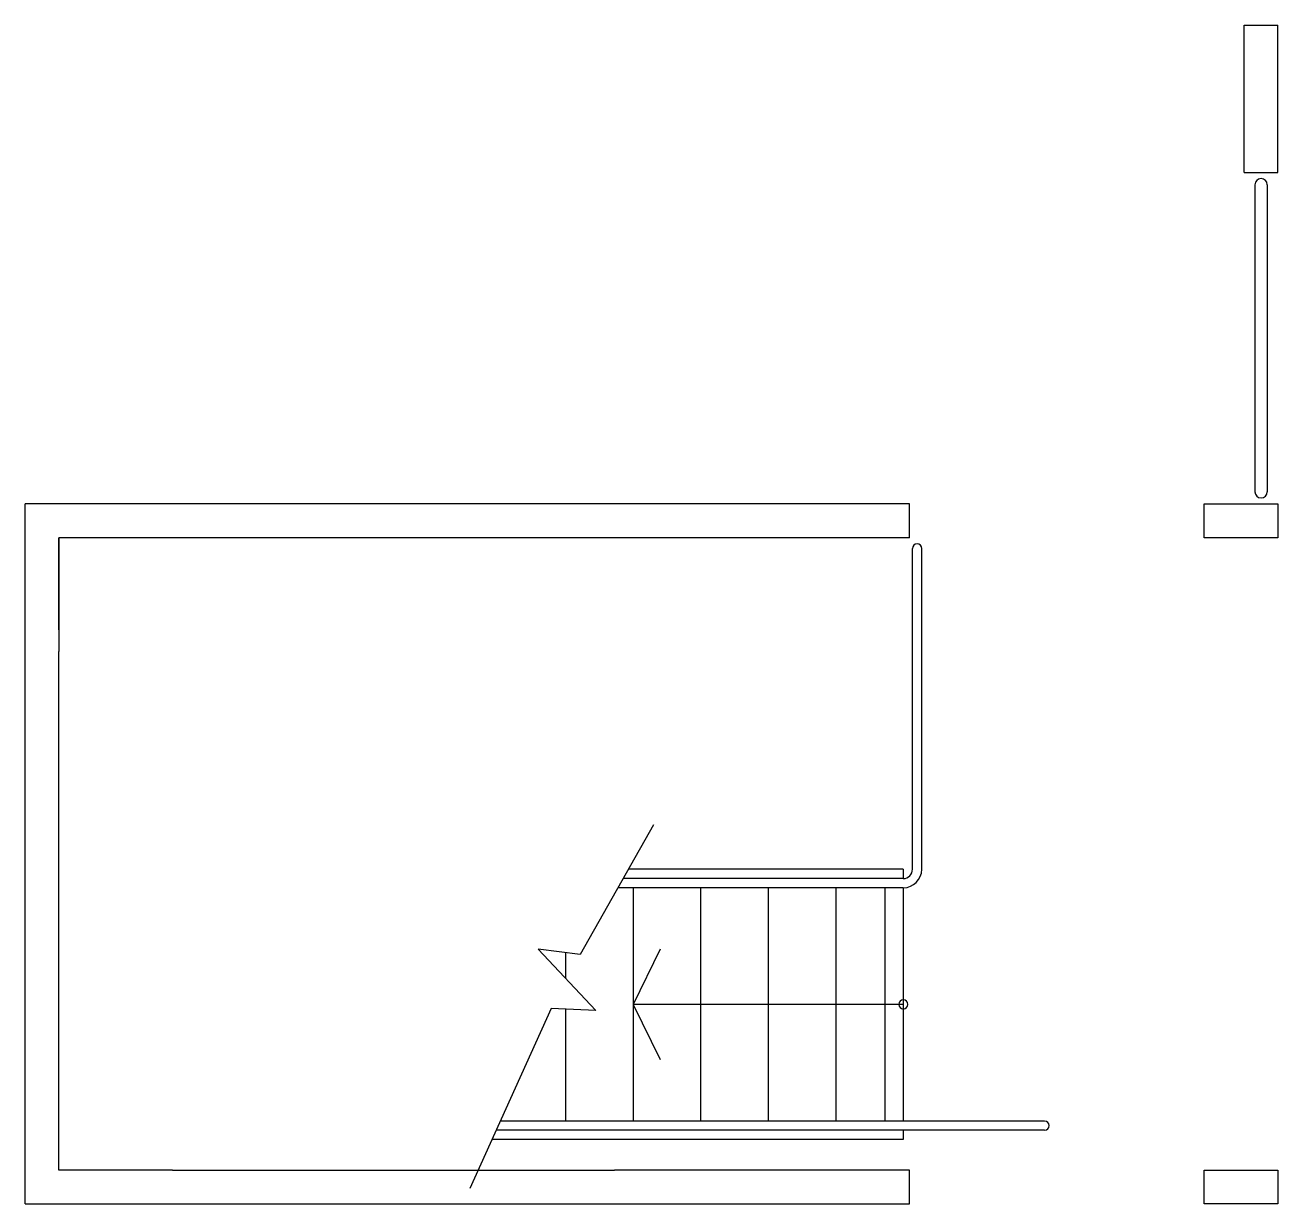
# Model space of a CAD drawing. Header units: inches. Extents: x -84 to 3020, y -51 to 1653.
# Drawn here: x 2455.9 to 2659.9, y 981.3 to 1173.3 of the extents above; entities that cross this region are included whole.
import ezdxf

# ---------------------------------------------------------------- set-up
doc = ezdxf.new("R2010")
doc.units = ezdxf.units.IN
doc.header["$LTSCALE"] = 10
doc.header["$MEASUREMENT"] = 0
doc.layers.add('A-FLOR', color=3, linetype='CONTINUOUS')
doc.layers.add('A-WALL', color=5, linetype='CONTINUOUS')

msp = doc.modelspace()

# ---------------------------------------------------------------- linework, layer by layer
at = {"layer": 'A-FLOR'}
for p, q in [((2656.12, 1147.29), (2656.12, 1097.29)), ((2658.12, 1147.29), (2658.12, 1097.29)), ((2600.37, 1035.79), (2600.37, 1088.04)), ((2601.87, 1035.79), (2601.87, 1088.04)), ((2558.22, 1043.05), (2546.26, 1021.94)), ((2598.87, 1034.29), (2553.26, 1034.29)), ((2598.87, 1035.79), (2554.11, 1035.79)), ((2598.87, 1035.79), (2598.87, 1034.29)), ((2598.87, 1032.79), (2552.41, 1032.79)), ((2554.87, 1032.79), (2554.87, 994.79)), ((2565.87, 1032.79), (2565.87, 994.79)), ((2576.87, 1032.79), (2576.87, 994.79)), ((2587.87, 1032.79), (2587.87, 994.79)), ((2595.87, 1032.79), (2595.87, 994.79)), ((2598.87, 1032.79), (2598.87, 994.79)), ((2539.41, 1022.77), (2548.79, 1012.82)), ((2546.26, 1021.94), (2539.41, 1022.77)), ((2543.87, 1022.23), (2543.87, 1018.03)), ((2559.27, 1022.79), (2554.87, 1013.79)), ((2541.56, 1013.12), (2528.28, 983.8)), ((2548.79, 1012.82), (2541.56, 1013.12)), ((2543.87, 1013.02), (2543.87, 994.79)), ((2554.87, 1013.79), (2559.27, 1004.79)), ((2598.87, 1013.79), (2554.87, 1013.79)), ((2621.87, 994.79), (2533.26, 994.79)), ((2598.87, 991.79), (2531.9, 991.79)), ((2621.87, 993.29), (2532.58, 993.29)), ((2598.87, 993.29), (2598.87, 991.79))]:
    msp.add_line(p, q, dxfattribs=at)
for centre, radius, start, end in [((2657.12, 1147.29), 1, 0, 180), ((2657.12, 1097.29), 1, 180, 0), ((2601.12, 1088.04), 0.75, 360, 180), ((2598.87, 1035.79), 1.5, 270, 360), ((2598.87, 1035.79), 3, 270, 360), ((2598.87, 1013.79), 0.75, 360, 180), ((2598.87, 1013.79), 0.75, 180, 360), ((2621.87, 994.04), 0.75, 270, 90)]:
    msp.add_arc(centre, radius, start, end, dxfattribs=at)
at = {"layer": 'A-WALL'}
for p, q in [((2654.37, 1149.29), (2654.37, 1173.29)), ((2654.37, 1173.29), (2659.87, 1173.29)), ((2659.87, 1149.29), (2659.87, 1173.29)), ((2654.37, 1149.29), (2659.87, 1149.29)), ((2479.87, 1095.29), (2455.87, 1095.29)), ((2455.87, 1071.29), (2455.87, 1095.29)), ((2599.87, 1095.29), (2479.87, 1095.29)), ((2599.87, 1089.79), (2599.87, 1095.29)), ((2647.87, 1095.29), (2659.87, 1095.29)), ((2647.87, 1089.79), (2647.87, 1095.29)), ((2659.87, 1095.29), (2659.87, 1089.79)), ((2479.87, 1089.79), (2461.37, 1089.79)), ((2461.37, 1089.79), (2461.37, 1071.29)), ((2461.37, 1074.79), (2461.37, 1089.79)), ((2599.87, 1089.79), (2479.87, 1089.79)), ((2659.87, 1089.79), (2647.87, 1089.79)), ((2455.87, 981.29), (2455.87, 1071.29)), ((2461.37, 986.79), (2461.37, 1071.29)), ((2479.87, 986.79), (2461.37, 986.79)), ((2479.87, 986.79), (2551.87, 986.79)), ((2599.87, 986.79), (2551.87, 986.79)), ((2599.87, 981.29), (2599.87, 986.79)), ((2647.87, 986.79), (2659.87, 986.79)), ((2647.87, 981.29), (2647.87, 986.79)), ((2659.87, 986.79), (2659.87, 981.29)), ((2455.87, 981.29), (2479.87, 981.29)), ((2479.87, 981.29), (2551.87, 981.29)), ((2551.87, 981.29), (2599.87, 981.29)), ((2659.87, 981.29), (2647.87, 981.29))]:
    msp.add_line(p, q, dxfattribs=at)

doc.saveas('drawing.dxf')
